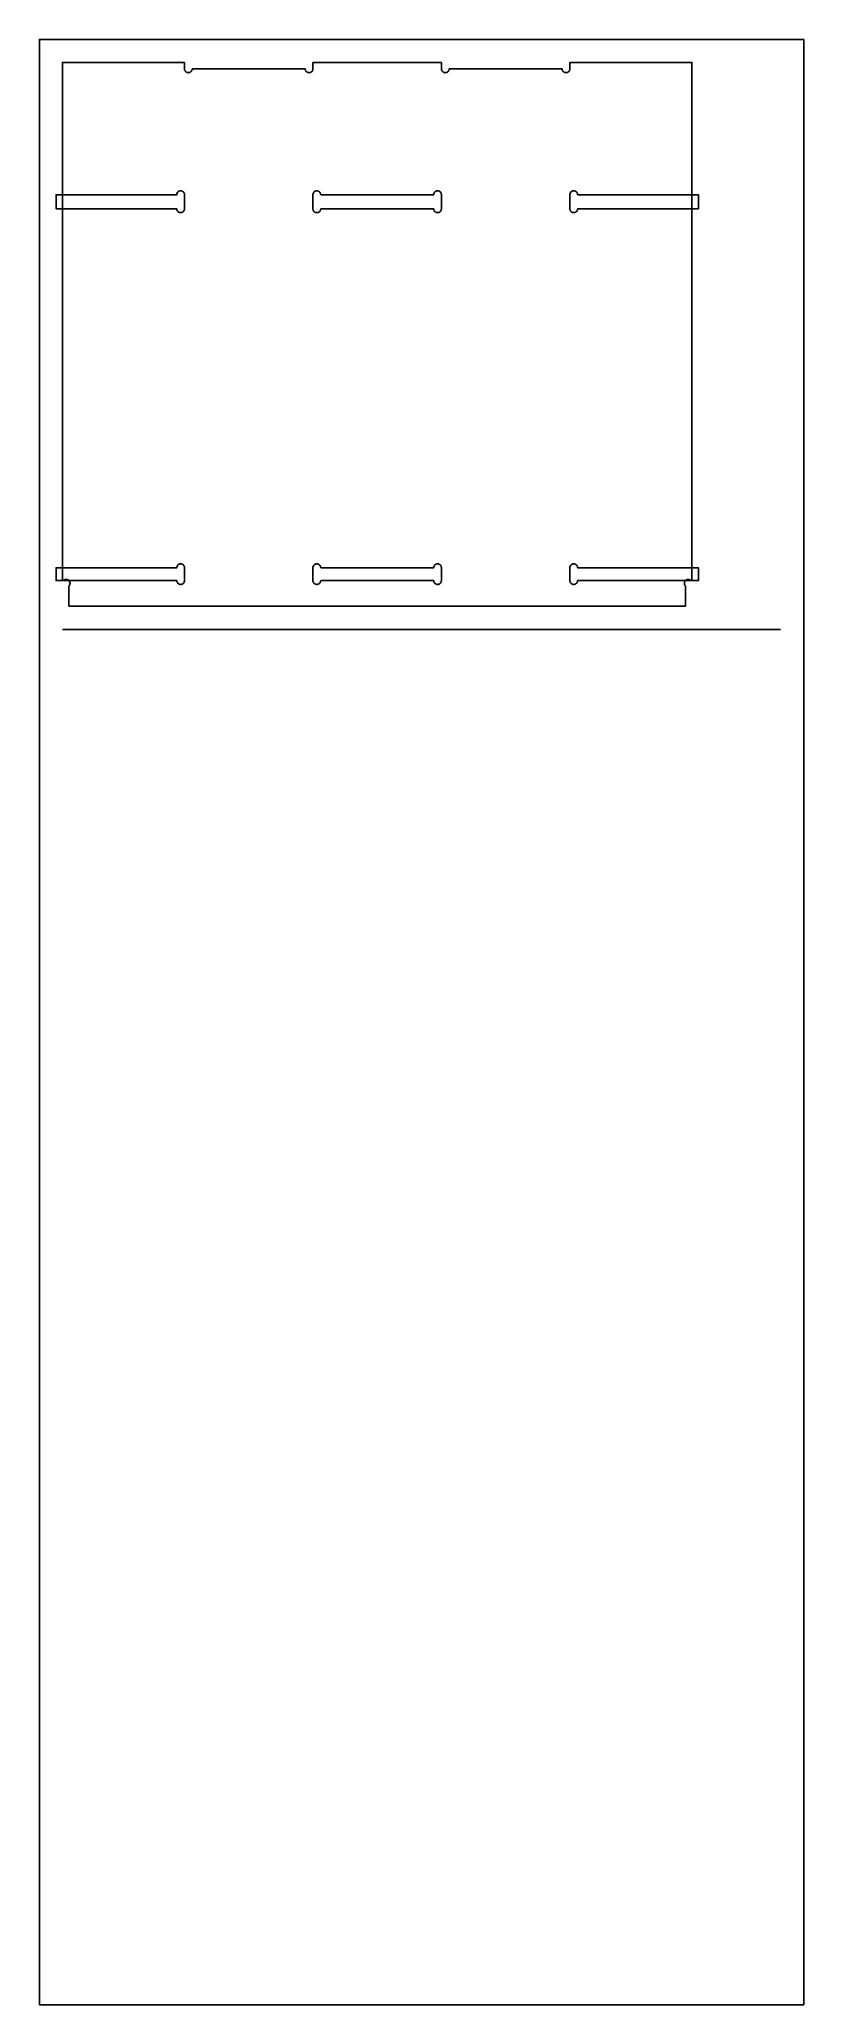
# Model space of a CAD drawing. Header units: millimetres. Extents: x -6043 to -5448, y -3026 to -1496.
import ezdxf

# ---------------------------------------------------------------- set-up
doc = ezdxf.new("R2010")
doc.units = ezdxf.units.MM
doc.header["$MEASUREMENT"] = 0
for name, color, linetype, true_color in [('FAB$CUTEXT-D10-TE6', 80, 'Continuous', 0x2fff00), ('FAB$CUTON-D10-TE6', 80, 'Continuous', 0x2fff00), ('FAB$POCKET-D4.3-TE6', 44, 'Continuous', 0xa67100), ('FAB$POCKET-D5-TE6', 4, 'Continuous', 0x00fff5), ('PRO$VOLUMES', 1, 'Continuous', 0xff0000)]:
    doc.layers.add(name, color=color, linetype=linetype, true_color=true_color)

msp = doc.modelspace()

# ---------------------------------------------------------------- linework, layer by layer
at = {"layer": 'FAB$CUTEXT-D10-TE6'}
for points in [[(-6024.7, -1917.2), (-6024.7, -1513.9), (-5929.7, -1513.9)], [(-5929.7, -1513.9), (-5929.7, -1518.9)], [(-5829.7, -1518.9), (-5829.7, -1513.9)], [(-5829.7, -1513.9), (-5729.7, -1513.9)], [(-5729.7, -1513.9), (-5729.7, -1518.9)], [(-5629.7, -1518.9), (-5629.7, -1513.9)], [(-5629.7, -1513.9), (-5534.7, -1513.9), (-5534.7, -1917.2)], [(-5929.7, -1518.9), (-5929.7, -1518.9), (-5929.7, -1519), (-5929.7, -1519.1), (-5929.7, -1519.1), (-5929.7, -1519.2), (-5929.7, -1519.3), (-5929.7, -1519.3), (-5929.7, -1519.4), (-5929.7, -1519.5), (-5929.6, -1519.5), (-5929.6, -1519.6), (-5929.6, -1519.7), (-5929.6, -1519.8), (-5929.6, -1519.8), (-5929.5, -1519.9), (-5929.5, -1520), (-5929.5, -1520), (-5929.4, -1520.1), (-5929.4, -1520.2), (-5929.4, -1520.2), (-5929.3, -1520.3), (-5929.3, -1520.4), (-5929.3, -1520.4), (-5929.2, -1520.5), (-5929.2, -1520.6), (-5929.1, -1520.6), (-5929.1, -1520.7), (-5929, -1520.7), (-5929, -1520.8), (-5928.9, -1520.9), (-5928.9, -1520.9), (-5928.8, -1521), (-5928.8, -1521), (-5928.7, -1521.1), (-5928.7, -1521.1), (-5928.6, -1521.2), (-5928.5, -1521.2), (-5928.5, -1521.3), (-5928.4, -1521.3), (-5928.4, -1521.4), (-5928.3, -1521.4), (-5928.2, -1521.4), (-5928.2, -1521.5), (-5928.1, -1521.5), (-5928, -1521.6), (-5928, -1521.6), (-5927.9, -1521.6), (-5927.8, -1521.6), (-5927.8, -1521.7), (-5927.7, -1521.7), (-5927.6, -1521.7), (-5927.5, -1521.7), (-5927.5, -1521.8), (-5927.4, -1521.8), (-5927.3, -1521.8), (-5927.3, -1521.8), (-5927.2, -1521.8), (-5927.1, -1521.8), (-5927.1, -1521.8), (-5927, -1521.8), (-5926.9, -1521.8), (-5926.9, -1521.9), (-5926.8, -1521.9), (-5926.7, -1521.9), (-5926.7, -1521.9), (-5926.6, -1521.9), (-5926.5, -1521.8), (-5926.4, -1521.8), (-5926.4, -1521.8), (-5926.3, -1521.8), (-5926.2, -1521.8), (-5926.2, -1521.8), (-5926.1, -1521.8), (-5926, -1521.8), (-5926, -1521.8), (-5925.9, -1521.7), (-5925.8, -1521.7), (-5925.8, -1521.7), (-5925.7, -1521.7), (-5925.6, -1521.6), (-5925.5, -1521.6), (-5925.5, -1521.6), (-5925.4, -1521.6), (-5925.3, -1521.5), (-5925.3, -1521.5), (-5925.2, -1521.4), (-5925.1, -1521.4), (-5925.1, -1521.4), (-5925, -1521.3), (-5924.9, -1521.3), (-5924.9, -1521.2), (-5924.8, -1521.2), (-5924.8, -1521.1), (-5924.7, -1521.1), (-5924.7, -1521), (-5924.6, -1521), (-5924.5, -1520.9), (-5924.5, -1520.9), (-5924.4, -1520.8), (-5924.4, -1520.7), (-5924.3, -1520.7), (-5924.3, -1520.6), (-5924.2, -1520.6), (-5924.2, -1520.5), (-5924.2, -1520.4), (-5924.1, -1520.4), (-5924.1, -1520.3), (-5924.1, -1520.2), (-5924, -1520.2), (-5924, -1520.1), (-5924, -1520), (-5923.9, -1520), (-5923.9, -1519.9), (-5923.9, -1519.8), (-5923.9, -1519.8), (-5923.8, -1519.7), (-5923.8, -1519.6), (-5923.8, -1519.5), (-5923.8, -1519.5), (-5923.8, -1519.4), (-5923.8, -1519.3), (-5923.7, -1519.3), (-5923.7, -1519.2), (-5923.7, -1519.1), (-5923.7, -1519.1), (-5923.7, -1519), (-5923.7, -1518.9), (-5923.7, -1518.9)], [(-5923.7, -1518.9), (-5835.7, -1518.9)], [(-5835.7, -1518.9), (-5835.7, -1518.9), (-5835.7, -1519), (-5835.7, -1519.1), (-5835.7, -1519.1), (-5835.7, -1519.2), (-5835.7, -1519.3), (-5835.7, -1519.3), (-5835.7, -1519.4), (-5835.7, -1519.5), (-5835.6, -1519.5), (-5835.6, -1519.6), (-5835.6, -1519.7), (-5835.6, -1519.8), (-5835.6, -1519.8), (-5835.5, -1519.9), (-5835.5, -1520), (-5835.5, -1520), (-5835.4, -1520.1), (-5835.4, -1520.2), (-5835.4, -1520.2), (-5835.3, -1520.3), (-5835.3, -1520.4), (-5835.3, -1520.4), (-5835.2, -1520.5), (-5835.2, -1520.6), (-5835.1, -1520.6), (-5835.1, -1520.7), (-5835, -1520.7), (-5835, -1520.8), (-5834.9, -1520.9), (-5834.9, -1520.9), (-5834.8, -1521), (-5834.8, -1521), (-5834.7, -1521.1), (-5834.7, -1521.1), (-5834.6, -1521.2), (-5834.5, -1521.2), (-5834.5, -1521.3), (-5834.4, -1521.3), (-5834.4, -1521.4), (-5834.3, -1521.4), (-5834.2, -1521.4), (-5834.2, -1521.5), (-5834.1, -1521.5), (-5834, -1521.6), (-5834, -1521.6), (-5833.9, -1521.6), (-5833.8, -1521.6), (-5833.8, -1521.7), (-5833.7, -1521.7), (-5833.6, -1521.7), (-5833.5, -1521.7), (-5833.5, -1521.8), (-5833.4, -1521.8), (-5833.3, -1521.8), (-5833.3, -1521.8), (-5833.2, -1521.8), (-5833.1, -1521.8), (-5833.1, -1521.8), (-5833, -1521.8), (-5832.9, -1521.8), (-5832.9, -1521.9), (-5832.8, -1521.9), (-5832.7, -1521.9), (-5832.7, -1521.9), (-5832.6, -1521.9), (-5832.5, -1521.8), (-5832.4, -1521.8), (-5832.4, -1521.8), (-5832.3, -1521.8), (-5832.2, -1521.8), (-5832.2, -1521.8), (-5832.1, -1521.8), (-5832, -1521.8), (-5832, -1521.8), (-5831.9, -1521.7), (-5831.8, -1521.7), (-5831.8, -1521.7), (-5831.7, -1521.7), (-5831.6, -1521.6), (-5831.5, -1521.6), (-5831.5, -1521.6), (-5831.4, -1521.6), (-5831.3, -1521.5), (-5831.3, -1521.5), (-5831.2, -1521.4), (-5831.1, -1521.4), (-5831.1, -1521.4), (-5831, -1521.3), (-5830.9, -1521.3), (-5830.9, -1521.2), (-5830.8, -1521.2), (-5830.8, -1521.1), (-5830.7, -1521.1), (-5830.7, -1521), (-5830.6, -1521), (-5830.5, -1520.9), (-5830.5, -1520.9), (-5830.4, -1520.8), (-5830.4, -1520.7), (-5830.3, -1520.7), (-5830.3, -1520.6), (-5830.2, -1520.6), (-5830.2, -1520.5), (-5830.2, -1520.4), (-5830.1, -1520.4), (-5830.1, -1520.3), (-5830.1, -1520.2), (-5830, -1520.2), (-5830, -1520.1), (-5830, -1520), (-5829.9, -1520), (-5829.9, -1519.9), (-5829.9, -1519.8), (-5829.9, -1519.8), (-5829.8, -1519.7), (-5829.8, -1519.6), (-5829.8, -1519.5), (-5829.8, -1519.5), (-5829.8, -1519.4), (-5829.8, -1519.3), (-5829.7, -1519.3), (-5829.7, -1519.2), (-5829.7, -1519.1), (-5829.7, -1519.1), (-5829.7, -1519), (-5829.7, -1518.9), (-5829.7, -1518.9)], [(-5729.7, -1518.9), (-5729.7, -1518.9), (-5729.7, -1519), (-5729.7, -1519.1), (-5729.7, -1519.1), (-5729.7, -1519.2), (-5729.7, -1519.3), (-5729.7, -1519.3), (-5729.7, -1519.4), (-5729.7, -1519.5), (-5729.6, -1519.5), (-5729.6, -1519.6), (-5729.6, -1519.7), (-5729.6, -1519.8), (-5729.6, -1519.8), (-5729.5, -1519.9), (-5729.5, -1520), (-5729.5, -1520), (-5729.4, -1520.1), (-5729.4, -1520.2), (-5729.4, -1520.2), (-5729.3, -1520.3), (-5729.3, -1520.4), (-5729.3, -1520.4), (-5729.2, -1520.5), (-5729.2, -1520.6), (-5729.1, -1520.6), (-5729.1, -1520.7), (-5729, -1520.7), (-5729, -1520.8), (-5728.9, -1520.9), (-5728.9, -1520.9), (-5728.8, -1521), (-5728.8, -1521), (-5728.7, -1521.1), (-5728.7, -1521.1), (-5728.6, -1521.2), (-5728.5, -1521.2), (-5728.5, -1521.3), (-5728.4, -1521.3), (-5728.4, -1521.4), (-5728.3, -1521.4), (-5728.2, -1521.4), (-5728.2, -1521.5), (-5728.1, -1521.5), (-5728, -1521.6), (-5728, -1521.6), (-5727.9, -1521.6), (-5727.8, -1521.6), (-5727.8, -1521.7), (-5727.7, -1521.7), (-5727.6, -1521.7), (-5727.5, -1521.7), (-5727.5, -1521.8), (-5727.4, -1521.8), (-5727.3, -1521.8), (-5727.3, -1521.8), (-5727.2, -1521.8), (-5727.1, -1521.8), (-5727.1, -1521.8), (-5727, -1521.8), (-5726.9, -1521.8), (-5726.9, -1521.9), (-5726.8, -1521.9), (-5726.7, -1521.9), (-5726.7, -1521.9), (-5726.6, -1521.9), (-5726.5, -1521.8), (-5726.4, -1521.8), (-5726.4, -1521.8), (-5726.3, -1521.8), (-5726.2, -1521.8), (-5726.2, -1521.8), (-5726.1, -1521.8), (-5726, -1521.8), (-5726, -1521.8), (-5725.9, -1521.7), (-5725.8, -1521.7), (-5725.8, -1521.7), (-5725.7, -1521.7), (-5725.6, -1521.6), (-5725.5, -1521.6), (-5725.5, -1521.6), (-5725.4, -1521.6), (-5725.3, -1521.5), (-5725.3, -1521.5), (-5725.2, -1521.4), (-5725.1, -1521.4), (-5725.1, -1521.4), (-5725, -1521.3), (-5724.9, -1521.3), (-5724.9, -1521.2), (-5724.8, -1521.2), (-5724.8, -1521.1), (-5724.7, -1521.1), (-5724.7, -1521), (-5724.6, -1521), (-5724.5, -1520.9), (-5724.5, -1520.9), (-5724.4, -1520.8), (-5724.4, -1520.7), (-5724.3, -1520.7), (-5724.3, -1520.6), (-5724.2, -1520.6), (-5724.2, -1520.5), (-5724.2, -1520.4), (-5724.1, -1520.4), (-5724.1, -1520.3), (-5724.1, -1520.2), (-5724, -1520.2), (-5724, -1520.1), (-5724, -1520), (-5723.9, -1520), (-5723.9, -1519.9), (-5723.9, -1519.8), (-5723.9, -1519.8), (-5723.8, -1519.7), (-5723.8, -1519.6), (-5723.8, -1519.5), (-5723.8, -1519.5), (-5723.8, -1519.4), (-5723.8, -1519.3), (-5723.7, -1519.3), (-5723.7, -1519.2), (-5723.7, -1519.1), (-5723.7, -1519.1), (-5723.7, -1519), (-5723.7, -1518.9), (-5723.7, -1518.9)], [(-5723.7, -1518.9), (-5635.7, -1518.9)], [(-5635.7, -1518.9), (-5635.7, -1518.9), (-5635.7, -1519), (-5635.7, -1519.1), (-5635.7, -1519.1), (-5635.7, -1519.2), (-5635.7, -1519.3), (-5635.7, -1519.3), (-5635.7, -1519.4), (-5635.7, -1519.5), (-5635.6, -1519.5), (-5635.6, -1519.6), (-5635.6, -1519.7), (-5635.6, -1519.8), (-5635.6, -1519.8), (-5635.5, -1519.9), (-5635.5, -1520), (-5635.5, -1520), (-5635.4, -1520.1), (-5635.4, -1520.2), (-5635.4, -1520.2), (-5635.3, -1520.3), (-5635.3, -1520.4), (-5635.3, -1520.4), (-5635.2, -1520.5), (-5635.2, -1520.6), (-5635.1, -1520.6), (-5635.1, -1520.7), (-5635, -1520.7), (-5635, -1520.8), (-5634.9, -1520.9), (-5634.9, -1520.9), (-5634.8, -1521), (-5634.8, -1521), (-5634.7, -1521.1), (-5634.7, -1521.1), (-5634.6, -1521.2), (-5634.5, -1521.2), (-5634.5, -1521.3), (-5634.4, -1521.3), (-5634.4, -1521.4), (-5634.3, -1521.4), (-5634.2, -1521.4), (-5634.2, -1521.5), (-5634.1, -1521.5), (-5634, -1521.6), (-5634, -1521.6), (-5633.9, -1521.6), (-5633.8, -1521.6), (-5633.8, -1521.7), (-5633.7, -1521.7), (-5633.6, -1521.7), (-5633.5, -1521.7), (-5633.5, -1521.8), (-5633.4, -1521.8), (-5633.3, -1521.8), (-5633.3, -1521.8), (-5633.2, -1521.8), (-5633.1, -1521.8), (-5633.1, -1521.8), (-5633, -1521.8), (-5632.9, -1521.8), (-5632.9, -1521.9), (-5632.8, -1521.9), (-5632.7, -1521.9), (-5632.7, -1521.9), (-5632.6, -1521.9), (-5632.5, -1521.8), (-5632.4, -1521.8), (-5632.4, -1521.8), (-5632.3, -1521.8), (-5632.2, -1521.8), (-5632.2, -1521.8), (-5632.1, -1521.8), (-5632, -1521.8), (-5632, -1521.8), (-5631.9, -1521.7), (-5631.8, -1521.7), (-5631.8, -1521.7), (-5631.7, -1521.7), (-5631.6, -1521.6), (-5631.5, -1521.6), (-5631.5, -1521.6), (-5631.4, -1521.6), (-5631.3, -1521.5), (-5631.3, -1521.5), (-5631.2, -1521.4), (-5631.1, -1521.4), (-5631.1, -1521.4), (-5631, -1521.3), (-5630.9, -1521.3), (-5630.9, -1521.2), (-5630.8, -1521.2), (-5630.8, -1521.1), (-5630.7, -1521.1), (-5630.7, -1521), (-5630.6, -1521), (-5630.5, -1520.9), (-5630.5, -1520.9), (-5630.4, -1520.8), (-5630.4, -1520.7), (-5630.3, -1520.7), (-5630.3, -1520.6), (-5630.2, -1520.6), (-5630.2, -1520.5), (-5630.2, -1520.4), (-5630.1, -1520.4), (-5630.1, -1520.3), (-5630.1, -1520.2), (-5630, -1520.2), (-5630, -1520.1), (-5630, -1520), (-5629.9, -1520), (-5629.9, -1519.9), (-5629.9, -1519.8), (-5629.9, -1519.8), (-5629.8, -1519.7), (-5629.8, -1519.6), (-5629.8, -1519.5), (-5629.8, -1519.5), (-5629.8, -1519.4), (-5629.8, -1519.3), (-5629.7, -1519.3), (-5629.7, -1519.2), (-5629.7, -1519.1), (-5629.7, -1519.1), (-5629.7, -1519), (-5629.7, -1518.9), (-5629.7, -1518.9)], [(-6024, -1917.2), (-6024.7, -1917.2)], [(-6019.7, -1921.5), (-6019.6, -1921.4), (-6019.6, -1921.3), (-6019.5, -1921.2), (-6019.4, -1921.1), (-6019.4, -1921.1), (-6019.3, -1921), (-6019.3, -1920.9), (-6019.2, -1920.8), (-6019.2, -1920.7), (-6019.1, -1920.6), (-6019.1, -1920.5), (-6019, -1920.4), (-6019, -1920.3), (-6019, -1920.2), (-6018.9, -1920.1), (-6018.9, -1920), (-6018.9, -1919.9), (-6018.9, -1919.8), (-6018.9, -1919.7), (-6018.9, -1919.6), (-6018.8, -1919.5), (-6018.8, -1919.4), (-6018.8, -1919.3), (-6018.8, -1919.2), (-6018.8, -1919.1), (-6018.9, -1919), (-6018.9, -1918.9), (-6018.9, -1918.8), (-6018.9, -1918.7), (-6018.9, -1918.6), (-6019, -1918.5), (-6019, -1918.4), (-6019, -1918.3), (-6019.1, -1918.2), (-6019.1, -1918.1), (-6019.1, -1918), (-6019.2, -1917.9), (-6019.2, -1917.8), (-6019.3, -1917.7), (-6019.4, -1917.6), (-6019.4, -1917.6), (-6019.5, -1917.5), (-6019.5, -1917.4), (-6019.6, -1917.3), (-6019.7, -1917.2), (-6019.8, -1917.2), (-6019.8, -1917.1), (-6019.9, -1917), (-6020, -1917), (-6020.1, -1916.9), (-6020.2, -1916.8), (-6020.2, -1916.8), (-6020.3, -1916.7), (-6020.4, -1916.7), (-6020.5, -1916.6), (-6020.6, -1916.6), (-6020.7, -1916.6), (-6020.8, -1916.5), (-6020.9, -1916.5), (-6021, -1916.5), (-6021.1, -1916.4), (-6021.2, -1916.4), (-6021.3, -1916.4), (-6021.4, -1916.4), (-6021.5, -1916.4), (-6021.6, -1916.3), (-6021.7, -1916.3), (-6021.8, -1916.3), (-6021.9, -1916.3), (-6022, -1916.3), (-6022.1, -1916.3), (-6022.2, -1916.4), (-6022.3, -1916.4), (-6022.4, -1916.4), (-6022.5, -1916.4), (-6022.6, -1916.4), (-6022.7, -1916.5), (-6022.8, -1916.5), (-6022.9, -1916.5), (-6023, -1916.6), (-6023.1, -1916.6), (-6023.2, -1916.7), (-6023.3, -1916.7), (-6023.4, -1916.8), (-6023.5, -1916.8), (-6023.6, -1916.9), (-6023.6, -1916.9), (-6023.7, -1917), (-6023.8, -1917.1), (-6023.9, -1917.1), (-6024, -1917.2)], [(-6019.7, -1937.2), (-6019.7, -1921.5)], [(-5535.5, -1917.2), (-5535.5, -1917.1), (-5535.6, -1917.1), (-5535.7, -1917), (-5535.8, -1916.9), (-5535.9, -1916.9), (-5536, -1916.8), (-5536, -1916.8), (-5536.1, -1916.7), (-5536.2, -1916.7), (-5536.3, -1916.6), (-5536.4, -1916.6), (-5536.5, -1916.5), (-5536.6, -1916.5), (-5536.7, -1916.5), (-5536.8, -1916.4), (-5536.9, -1916.4), (-5537, -1916.4), (-5537.1, -1916.4), (-5537.2, -1916.4), (-5537.3, -1916.3), (-5537.4, -1916.3), (-5537.5, -1916.3), (-5537.6, -1916.3), (-5537.7, -1916.3), (-5537.8, -1916.3), (-5537.9, -1916.4), (-5538, -1916.4), (-5538.1, -1916.4), (-5538.2, -1916.4), (-5538.3, -1916.4), (-5538.4, -1916.5), (-5538.5, -1916.5), (-5538.6, -1916.5), (-5538.7, -1916.6), (-5538.8, -1916.6), (-5538.9, -1916.6), (-5539, -1916.7), (-5539.1, -1916.7), (-5539.2, -1916.8), (-5539.3, -1916.8), (-5539.4, -1916.9), (-5539.4, -1917), (-5539.5, -1917), (-5539.6, -1917.1), (-5539.7, -1917.2), (-5539.8, -1917.2), (-5539.8, -1917.3), (-5539.9, -1917.4), (-5540, -1917.5), (-5540, -1917.6), (-5540.1, -1917.6), (-5540.1, -1917.7), (-5540.2, -1917.8), (-5540.2, -1917.9), (-5540.3, -1918), (-5540.3, -1918.1), (-5540.4, -1918.2), (-5540.4, -1918.3), (-5540.4, -1918.4), (-5540.5, -1918.5), (-5540.5, -1918.6), (-5540.5, -1918.7), (-5540.5, -1918.8), (-5540.6, -1918.9), (-5540.6, -1919), (-5540.6, -1919.1), (-5540.6, -1919.2), (-5540.6, -1919.3), (-5540.6, -1919.4), (-5540.6, -1919.5), (-5540.6, -1919.6), (-5540.6, -1919.7), (-5540.6, -1919.8), (-5540.5, -1919.9), (-5540.5, -1920), (-5540.5, -1920.1), (-5540.5, -1920.2), (-5540.4, -1920.3), (-5540.4, -1920.4), (-5540.4, -1920.5), (-5540.3, -1920.6), (-5540.3, -1920.7), (-5540.2, -1920.8), (-5540.2, -1920.9), (-5540.1, -1921), (-5540.1, -1921.1), (-5540, -1921.1), (-5539.9, -1921.2), (-5539.9, -1921.3), (-5539.8, -1921.4), (-5539.7, -1921.5)], [(-5539.7, -1921.5), (-5539.7, -1937.2)], [(-5534.7, -1917.2), (-5535.5, -1917.2)], [(-5539.7, -1937.2), (-6019.7, -1937.2)]]:
    msp.add_lwpolyline(points, dxfattribs=at)
at = {"layer": 'FAB$CUTON-D10-TE6'}
msp.add_lwpolyline([(-6024.7, -1955.2), (-5465.7, -1955.2)], dxfattribs=at)
at = {"layer": 'FAB$POCKET-D4.3-TE6'}
for points in [[(-5935.7, -1616.8), (-6029.7, -1616.8), (-6029.7, -1627.8), (-5935.7, -1627.8)], [(-5929.7, -1616.8), (-5929.7, -1616.7), (-5929.7, -1616.6), (-5929.7, -1616.6), (-5929.7, -1616.5), (-5929.7, -1616.4), (-5929.7, -1616.3), (-5929.8, -1616.3), (-5929.8, -1616.2), (-5929.8, -1616.1), (-5929.8, -1616), (-5929.8, -1616), (-5929.8, -1615.9), (-5929.9, -1615.8), (-5929.9, -1615.8), (-5929.9, -1615.7), (-5929.9, -1615.6), (-5930, -1615.6), (-5930, -1615.5), (-5930, -1615.4), (-5930.1, -1615.4), (-5930.1, -1615.3), (-5930.1, -1615.2), (-5930.2, -1615.2), (-5930.2, -1615.1), (-5930.3, -1615), (-5930.3, -1615), (-5930.4, -1614.9), (-5930.4, -1614.9), (-5930.4, -1614.8), (-5930.5, -1614.8), (-5930.5, -1614.7), (-5930.6, -1614.7), (-5930.6, -1614.6), (-5930.7, -1614.6), (-5930.8, -1614.5), (-5930.8, -1614.5), (-5930.9, -1614.4), (-5930.9, -1614.4), (-5931, -1614.3), (-5931, -1614.3), (-5931.1, -1614.2), (-5931.2, -1614.2), (-5931.2, -1614.2), (-5931.3, -1614.1), (-5931.4, -1614.1), (-5931.4, -1614.1), (-5931.5, -1614), (-5931.6, -1614), (-5931.6, -1614), (-5931.7, -1613.9), (-5931.8, -1613.9), (-5931.8, -1613.9), (-5931.9, -1613.9), (-5932, -1613.9), (-5932.1, -1613.8), (-5932.1, -1613.8), (-5932.2, -1613.8), (-5932.3, -1613.8), (-5932.4, -1613.8), (-5932.4, -1613.8), (-5932.5, -1613.8), (-5932.6, -1613.8), (-5932.6, -1613.8), (-5932.7, -1613.8), (-5932.8, -1613.8), (-5932.9, -1613.8), (-5932.9, -1613.8), (-5933, -1613.8), (-5933.1, -1613.8), (-5933.2, -1613.8), (-5933.2, -1613.8), (-5933.3, -1613.8), (-5933.4, -1613.8), (-5933.4, -1613.9), (-5933.5, -1613.9), (-5933.6, -1613.9), (-5933.7, -1613.9), (-5933.7, -1613.9), (-5933.8, -1614), (-5933.9, -1614), (-5933.9, -1614), (-5934, -1614.1), (-5934.1, -1614.1), (-5934.1, -1614.1), (-5934.2, -1614.2), (-5934.3, -1614.2), (-5934.3, -1614.2), (-5934.4, -1614.3), (-5934.4, -1614.3), (-5934.5, -1614.4), (-5934.6, -1614.4), (-5934.6, -1614.5), (-5934.7, -1614.5), (-5934.7, -1614.6), (-5934.8, -1614.6), (-5934.8, -1614.7), (-5934.9, -1614.7), (-5934.9, -1614.8), (-5935, -1614.8), (-5935, -1614.9), (-5935.1, -1614.9), (-5935.1, -1615), (-5935.2, -1615), (-5935.2, -1615.1), (-5935.2, -1615.2), (-5935.3, -1615.2), (-5935.3, -1615.3), (-5935.4, -1615.4), (-5935.4, -1615.4), (-5935.4, -1615.5), (-5935.5, -1615.6), (-5935.5, -1615.6), (-5935.5, -1615.7), (-5935.5, -1615.8), (-5935.6, -1615.8), (-5935.6, -1615.9), (-5935.6, -1616), (-5935.6, -1616), (-5935.6, -1616.1), (-5935.7, -1616.2), (-5935.7, -1616.3), (-5935.7, -1616.3), (-5935.7, -1616.4), (-5935.7, -1616.5), (-5935.7, -1616.6), (-5935.7, -1616.6), (-5935.7, -1616.7), (-5935.7, -1616.8)], [(-5929.7, -1627.8), (-5929.7, -1616.8)], [(-5829.7, -1616.8), (-5829.7, -1616.7), (-5829.7, -1616.6), (-5829.7, -1616.6), (-5829.7, -1616.5), (-5829.7, -1616.4), (-5829.7, -1616.4), (-5829.7, -1616.3), (-5829.7, -1616.2), (-5829.7, -1616.2), (-5829.6, -1616.1), (-5829.6, -1616), (-5829.6, -1615.9), (-5829.6, -1615.9), (-5829.6, -1615.8), (-5829.5, -1615.7), (-5829.5, -1615.7), (-5829.5, -1615.6), (-5829.4, -1615.5), (-5829.4, -1615.5), (-5829.4, -1615.4), (-5829.3, -1615.3), (-5829.3, -1615.3), (-5829.3, -1615.2), (-5829.2, -1615.1), (-5829.2, -1615.1), (-5829.1, -1615), (-5829.1, -1614.9), (-5829, -1614.9), (-5829, -1614.8), (-5828.9, -1614.8), (-5828.9, -1614.7), (-5828.8, -1614.7), (-5828.8, -1614.6), (-5828.7, -1614.5), (-5828.7, -1614.5), (-5828.6, -1614.4), (-5828.5, -1614.4), (-5828.5, -1614.3), (-5828.4, -1614.3), (-5828.4, -1614.3), (-5828.3, -1614.2), (-5828.2, -1614.2), (-5828.2, -1614.1), (-5828.1, -1614.1), (-5828, -1614.1), (-5828, -1614), (-5827.9, -1614), (-5827.8, -1614), (-5827.8, -1614), (-5827.7, -1613.9), (-5827.6, -1613.9), (-5827.5, -1613.9), (-5827.5, -1613.9), (-5827.4, -1613.9), (-5827.3, -1613.8), (-5827.3, -1613.8), (-5827.2, -1613.8), (-5827.1, -1613.8), (-5827.1, -1613.8), (-5827, -1613.8), (-5826.9, -1613.8), (-5826.9, -1613.8), (-5826.8, -1613.8), (-5826.7, -1613.8), (-5826.7, -1613.8), (-5826.6, -1613.8), (-5826.5, -1613.8), (-5826.4, -1613.8), (-5826.4, -1613.8), (-5826.3, -1613.8), (-5826.2, -1613.8), (-5826.2, -1613.8), (-5826.1, -1613.8), (-5826, -1613.9), (-5826, -1613.9), (-5825.9, -1613.9), (-5825.8, -1613.9), (-5825.8, -1613.9), (-5825.7, -1614), (-5825.6, -1614), (-5825.5, -1614), (-5825.5, -1614), (-5825.4, -1614.1), (-5825.3, -1614.1), (-5825.3, -1614.1), (-5825.2, -1614.2), (-5825.1, -1614.2), (-5825.1, -1614.3), (-5825, -1614.3), (-5824.9, -1614.3), (-5824.9, -1614.4), (-5824.8, -1614.4), (-5824.8, -1614.5), (-5824.7, -1614.5), (-5824.7, -1614.6), (-5824.6, -1614.7), (-5824.5, -1614.7), (-5824.5, -1614.8), (-5824.4, -1614.8), (-5824.4, -1614.9), (-5824.3, -1614.9), (-5824.3, -1615), (-5824.2, -1615.1), (-5824.2, -1615.1), (-5824.2, -1615.2), (-5824.1, -1615.3), (-5824.1, -1615.3), (-5824.1, -1615.4), (-5824, -1615.5), (-5824, -1615.5), (-5824, -1615.6), (-5823.9, -1615.7), (-5823.9, -1615.7), (-5823.9, -1615.8), (-5823.9, -1615.9), (-5823.8, -1615.9), (-5823.8, -1616), (-5823.8, -1616.1), (-5823.8, -1616.2), (-5823.8, -1616.2), (-5823.8, -1616.3), (-5823.7, -1616.4), (-5823.7, -1616.4), (-5823.7, -1616.5), (-5823.7, -1616.6), (-5823.7, -1616.6), (-5823.7, -1616.7), (-5823.7, -1616.8)], [(-5829.7, -1627.8), (-5829.7, -1616.8)], [(-5823.7, -1616.8), (-5735.7, -1616.8)], [(-5735.7, -1616.8), (-5735.7, -1616.7), (-5735.7, -1616.6), (-5735.7, -1616.6), (-5735.7, -1616.5), (-5735.7, -1616.4), (-5735.7, -1616.3), (-5735.7, -1616.3), (-5735.7, -1616.2), (-5735.6, -1616.1), (-5735.6, -1616), (-5735.6, -1616), (-5735.6, -1615.9), (-5735.6, -1615.8), (-5735.5, -1615.8), (-5735.5, -1615.7), (-5735.5, -1615.6), (-5735.5, -1615.6), (-5735.4, -1615.5), (-5735.4, -1615.4), (-5735.4, -1615.4), (-5735.3, -1615.3), (-5735.3, -1615.2), (-5735.2, -1615.2), (-5735.2, -1615.1), (-5735.2, -1615), (-5735.1, -1615), (-5735.1, -1614.9), (-5735, -1614.9), (-5735, -1614.8), (-5734.9, -1614.8), (-5734.9, -1614.7), (-5734.8, -1614.7), (-5734.8, -1614.6), (-5734.7, -1614.6), (-5734.7, -1614.5), (-5734.6, -1614.5), (-5734.6, -1614.4), (-5734.5, -1614.4), (-5734.4, -1614.3), (-5734.4, -1614.3), (-5734.3, -1614.2), (-5734.3, -1614.2), (-5734.2, -1614.2), (-5734.1, -1614.1), (-5734.1, -1614.1), (-5734, -1614.1), (-5733.9, -1614), (-5733.9, -1614), (-5733.8, -1614), (-5733.7, -1613.9), (-5733.7, -1613.9), (-5733.6, -1613.9), (-5733.5, -1613.9), (-5733.4, -1613.9), (-5733.4, -1613.8), (-5733.3, -1613.8), (-5733.2, -1613.8), (-5733.2, -1613.8), (-5733.1, -1613.8), (-5733, -1613.8), (-5732.9, -1613.8), (-5732.9, -1613.8), (-5732.8, -1613.8), (-5732.7, -1613.8), (-5732.6, -1613.8), (-5732.6, -1613.8), (-5732.5, -1613.8), (-5732.4, -1613.8), (-5732.4, -1613.8), (-5732.3, -1613.8), (-5732.2, -1613.8), (-5732.1, -1613.8), (-5732.1, -1613.8), (-5732, -1613.9), (-5731.9, -1613.9), (-5731.8, -1613.9), (-5731.8, -1613.9), (-5731.7, -1613.9), (-5731.6, -1614), (-5731.6, -1614), (-5731.5, -1614), (-5731.4, -1614.1), (-5731.4, -1614.1), (-5731.3, -1614.1), (-5731.2, -1614.2), (-5731.2, -1614.2), (-5731.1, -1614.2), (-5731, -1614.3), (-5731, -1614.3), (-5730.9, -1614.4), (-5730.9, -1614.4), (-5730.8, -1614.5), (-5730.8, -1614.5), (-5730.7, -1614.6), (-5730.6, -1614.6), (-5730.6, -1614.7), (-5730.5, -1614.7), (-5730.5, -1614.8), (-5730.4, -1614.8), (-5730.4, -1614.9), (-5730.4, -1614.9), (-5730.3, -1615), (-5730.3, -1615), (-5730.2, -1615.1), (-5730.2, -1615.2), (-5730.1, -1615.2), (-5730.1, -1615.3), (-5730.1, -1615.4), (-5730, -1615.4), (-5730, -1615.5), (-5730, -1615.6), (-5729.9, -1615.6), (-5729.9, -1615.7), (-5729.9, -1615.8), (-5729.9, -1615.8), (-5729.8, -1615.9), (-5729.8, -1616), (-5729.8, -1616), (-5729.8, -1616.1), (-5729.8, -1616.2), (-5729.8, -1616.3), (-5729.7, -1616.3), (-5729.7, -1616.4), (-5729.7, -1616.5), (-5729.7, -1616.6), (-5729.7, -1616.6), (-5729.7, -1616.7), (-5729.7, -1616.8)], [(-5729.7, -1616.8), (-5729.7, -1627.8)], [(-5629.7, -1616.8), (-5629.7, -1616.7), (-5629.7, -1616.6), (-5629.7, -1616.6), (-5629.7, -1616.5), (-5629.7, -1616.4), (-5629.7, -1616.4), (-5629.7, -1616.3), (-5629.7, -1616.2), (-5629.7, -1616.2), (-5629.6, -1616.1), (-5629.6, -1616), (-5629.6, -1615.9), (-5629.6, -1615.9), (-5629.6, -1615.8), (-5629.5, -1615.7), (-5629.5, -1615.7), (-5629.5, -1615.6), (-5629.4, -1615.5), (-5629.4, -1615.5), (-5629.4, -1615.4), (-5629.3, -1615.3), (-5629.3, -1615.3), (-5629.3, -1615.2), (-5629.2, -1615.1), (-5629.2, -1615.1), (-5629.1, -1615), (-5629.1, -1614.9), (-5629, -1614.9), (-5629, -1614.8), (-5628.9, -1614.8), (-5628.9, -1614.7), (-5628.8, -1614.7), (-5628.8, -1614.6), (-5628.7, -1614.5), (-5628.7, -1614.5), (-5628.6, -1614.4), (-5628.5, -1614.4), (-5628.5, -1614.3), (-5628.4, -1614.3), (-5628.4, -1614.3), (-5628.3, -1614.2), (-5628.2, -1614.2), (-5628.2, -1614.1), (-5628.1, -1614.1), (-5628, -1614.1), (-5628, -1614), (-5627.9, -1614), (-5627.8, -1614), (-5627.8, -1614), (-5627.7, -1613.9), (-5627.6, -1613.9), (-5627.5, -1613.9), (-5627.5, -1613.9), (-5627.4, -1613.9), (-5627.3, -1613.8), (-5627.3, -1613.8), (-5627.2, -1613.8), (-5627.1, -1613.8), (-5627.1, -1613.8), (-5627, -1613.8), (-5626.9, -1613.8), (-5626.9, -1613.8), (-5626.8, -1613.8), (-5626.7, -1613.8), (-5626.7, -1613.8), (-5626.6, -1613.8), (-5626.5, -1613.8), (-5626.4, -1613.8), (-5626.4, -1613.8), (-5626.3, -1613.8), (-5626.2, -1613.8), (-5626.2, -1613.8), (-5626.1, -1613.8), (-5626, -1613.9), (-5626, -1613.9), (-5625.9, -1613.9), (-5625.8, -1613.9), (-5625.8, -1613.9), (-5625.7, -1614), (-5625.6, -1614), (-5625.5, -1614), (-5625.5, -1614), (-5625.4, -1614.1), (-5625.3, -1614.1), (-5625.3, -1614.1), (-5625.2, -1614.2), (-5625.1, -1614.2), (-5625.1, -1614.3), (-5625, -1614.3), (-5624.9, -1614.3), (-5624.9, -1614.4), (-5624.8, -1614.4), (-5624.8, -1614.5), (-5624.7, -1614.5), (-5624.7, -1614.6), (-5624.6, -1614.7), (-5624.5, -1614.7), (-5624.5, -1614.8), (-5624.4, -1614.8), (-5624.4, -1614.9), (-5624.3, -1614.9), (-5624.3, -1615), (-5624.2, -1615.1), (-5624.2, -1615.1), (-5624.2, -1615.2), (-5624.1, -1615.3), (-5624.1, -1615.3), (-5624.1, -1615.4), (-5624, -1615.5), (-5624, -1615.5), (-5624, -1615.6), (-5623.9, -1615.7), (-5623.9, -1615.7), (-5623.9, -1615.8), (-5623.9, -1615.9), (-5623.8, -1615.9), (-5623.8, -1616), (-5623.8, -1616.1), (-5623.8, -1616.2), (-5623.8, -1616.2), (-5623.8, -1616.3), (-5623.7, -1616.4), (-5623.7, -1616.4), (-5623.7, -1616.5), (-5623.7, -1616.6), (-5623.7, -1616.6), (-5623.7, -1616.7), (-5623.7, -1616.8)], [(-5629.7, -1627.8), (-5629.7, -1616.8)], [(-5623.7, -1616.8), (-5529.7, -1616.8), (-5529.7, -1627.8), (-5623.7, -1627.8)], [(-5935.7, -1627.8), (-5935.7, -1627.9), (-5935.7, -1627.9), (-5935.7, -1628), (-5935.7, -1628.1), (-5935.7, -1628.1), (-5935.7, -1628.2), (-5935.7, -1628.3), (-5935.7, -1628.4), (-5935.7, -1628.4), (-5935.6, -1628.5), (-5935.6, -1628.6), (-5935.6, -1628.6), (-5935.6, -1628.7), (-5935.6, -1628.8), (-5935.5, -1628.8), (-5935.5, -1628.9), (-5935.5, -1629), (-5935.4, -1629), (-5935.4, -1629.1), (-5935.4, -1629.2), (-5935.3, -1629.3), (-5935.3, -1629.3), (-5935.3, -1629.4), (-5935.2, -1629.4), (-5935.2, -1629.5), (-5935.1, -1629.6), (-5935.1, -1629.6), (-5935, -1629.7), (-5935, -1629.8), (-5934.9, -1629.8), (-5934.9, -1629.9), (-5934.8, -1629.9), (-5934.8, -1630), (-5934.7, -1630), (-5934.7, -1630.1), (-5934.6, -1630.1), (-5934.5, -1630.2), (-5934.5, -1630.2), (-5934.4, -1630.3), (-5934.4, -1630.3), (-5934.3, -1630.4), (-5934.2, -1630.4), (-5934.2, -1630.4), (-5934.1, -1630.5), (-5934, -1630.5), (-5934, -1630.5), (-5933.9, -1630.6), (-5933.8, -1630.6), (-5933.8, -1630.6), (-5933.7, -1630.6), (-5933.6, -1630.7), (-5933.5, -1630.7), (-5933.5, -1630.7), (-5933.4, -1630.7), (-5933.3, -1630.7), (-5933.3, -1630.8), (-5933.2, -1630.8), (-5933.1, -1630.8), (-5933.1, -1630.8), (-5933, -1630.8), (-5932.9, -1630.8), (-5932.9, -1630.8), (-5932.8, -1630.8), (-5932.7, -1630.8), (-5932.7, -1630.8), (-5932.6, -1630.8), (-5932.5, -1630.8), (-5932.4, -1630.8), (-5932.4, -1630.8), (-5932.3, -1630.8), (-5932.2, -1630.8), (-5932.2, -1630.8), (-5932.1, -1630.7), (-5932, -1630.7), (-5932, -1630.7), (-5931.9, -1630.7), (-5931.8, -1630.7), (-5931.8, -1630.6), (-5931.7, -1630.6), (-5931.6, -1630.6), (-5931.5, -1630.6), (-5931.5, -1630.5), (-5931.4, -1630.5), (-5931.3, -1630.5), (-5931.3, -1630.4), (-5931.2, -1630.4), (-5931.1, -1630.4), (-5931.1, -1630.3), (-5931, -1630.3), (-5930.9, -1630.2), (-5930.9, -1630.2), (-5930.8, -1630.1), (-5930.8, -1630.1), (-5930.7, -1630), (-5930.7, -1630), (-5930.6, -1629.9), (-5930.5, -1629.9), (-5930.5, -1629.8), (-5930.4, -1629.8), (-5930.4, -1629.7), (-5930.3, -1629.6), (-5930.3, -1629.6), (-5930.2, -1629.5), (-5930.2, -1629.4), (-5930.2, -1629.4), (-5930.1, -1629.3), (-5930.1, -1629.3), (-5930.1, -1629.2), (-5930, -1629.1), (-5930, -1629), (-5930, -1629), (-5929.9, -1628.9), (-5929.9, -1628.8), (-5929.9, -1628.8), (-5929.9, -1628.7), (-5929.8, -1628.6), (-5929.8, -1628.6), (-5929.8, -1628.5), (-5929.8, -1628.4), (-5929.8, -1628.4), (-5929.8, -1628.3), (-5929.7, -1628.2), (-5929.7, -1628.1), (-5929.7, -1628.1), (-5929.7, -1628), (-5929.7, -1627.9), (-5929.7, -1627.9), (-5929.7, -1627.8)], [(-5823.7, -1627.8), (-5823.7, -1627.9), (-5823.7, -1627.9), (-5823.7, -1628), (-5823.7, -1628.1), (-5823.7, -1628.1), (-5823.7, -1628.2), (-5823.8, -1628.3), (-5823.8, -1628.4), (-5823.8, -1628.4), (-5823.8, -1628.5), (-5823.8, -1628.6), (-5823.8, -1628.6), (-5823.9, -1628.7), (-5823.9, -1628.8), (-5823.9, -1628.8), (-5823.9, -1628.9), (-5824, -1629), (-5824, -1629), (-5824, -1629.1), (-5824.1, -1629.2), (-5824.1, -1629.3), (-5824.1, -1629.3), (-5824.2, -1629.4), (-5824.2, -1629.4), (-5824.2, -1629.5), (-5824.3, -1629.6), (-5824.3, -1629.6), (-5824.4, -1629.7), (-5824.4, -1629.8), (-5824.5, -1629.8), (-5824.5, -1629.9), (-5824.6, -1629.9), (-5824.7, -1630), (-5824.7, -1630), (-5824.8, -1630.1), (-5824.8, -1630.1), (-5824.9, -1630.2), (-5824.9, -1630.2), (-5825, -1630.3), (-5825.1, -1630.3), (-5825.1, -1630.4), (-5825.2, -1630.4), (-5825.3, -1630.4), (-5825.3, -1630.5), (-5825.4, -1630.5), (-5825.5, -1630.5), (-5825.5, -1630.6), (-5825.6, -1630.6), (-5825.7, -1630.6), (-5825.8, -1630.6), (-5825.8, -1630.7), (-5825.9, -1630.7), (-5826, -1630.7), (-5826, -1630.7), (-5826.1, -1630.7), (-5826.2, -1630.8), (-5826.2, -1630.8), (-5826.3, -1630.8), (-5826.4, -1630.8), (-5826.4, -1630.8), (-5826.5, -1630.8), (-5826.6, -1630.8), (-5826.7, -1630.8), (-5826.7, -1630.8), (-5826.8, -1630.8), (-5826.9, -1630.8), (-5826.9, -1630.8), (-5827, -1630.8), (-5827.1, -1630.8), (-5827.1, -1630.8), (-5827.2, -1630.8), (-5827.3, -1630.8), (-5827.3, -1630.7), (-5827.4, -1630.7), (-5827.5, -1630.7), (-5827.5, -1630.7), (-5827.6, -1630.7), (-5827.7, -1630.6), (-5827.8, -1630.6), (-5827.8, -1630.6), (-5827.9, -1630.6), (-5828, -1630.5), (-5828, -1630.5), (-5828.1, -1630.5), (-5828.2, -1630.4), (-5828.2, -1630.4), (-5828.3, -1630.4), (-5828.4, -1630.3), (-5828.4, -1630.3), (-5828.5, -1630.2), (-5828.5, -1630.2), (-5828.6, -1630.1), (-5828.7, -1630.1), (-5828.7, -1630), (-5828.8, -1630), (-5828.8, -1629.9), (-5828.9, -1629.9), (-5828.9, -1629.8), (-5829, -1629.8), (-5829, -1629.7), (-5829.1, -1629.6), (-5829.1, -1629.6), (-5829.2, -1629.5), (-5829.2, -1629.4), (-5829.3, -1629.4), (-5829.3, -1629.3), (-5829.3, -1629.3), (-5829.4, -1629.2), (-5829.4, -1629.1), (-5829.4, -1629), (-5829.5, -1629), (-5829.5, -1628.9), (-5829.5, -1628.8), (-5829.6, -1628.8), (-5829.6, -1628.7), (-5829.6, -1628.6), (-5829.6, -1628.6), (-5829.6, -1628.5), (-5829.7, -1628.4), (-5829.7, -1628.4), (-5829.7, -1628.3), (-5829.7, -1628.2), (-5829.7, -1628.1), (-5829.7, -1628.1), (-5829.7, -1628), (-5829.7, -1627.9), (-5829.7, -1627.9), (-5829.7, -1627.8)], [(-5735.7, -1627.8), (-5823.7, -1627.8)], [(-5729.7, -1627.8), (-5729.7, -1627.9), (-5729.7, -1627.9), (-5729.7, -1628), (-5729.7, -1628.1), (-5729.7, -1628.1), (-5729.7, -1628.2), (-5729.8, -1628.3), (-5729.8, -1628.4), (-5729.8, -1628.4), (-5729.8, -1628.5), (-5729.8, -1628.6), (-5729.8, -1628.6), (-5729.9, -1628.7), (-5729.9, -1628.8), (-5729.9, -1628.8), (-5729.9, -1628.9), (-5730, -1629), (-5730, -1629), (-5730, -1629.1), (-5730.1, -1629.2), (-5730.1, -1629.3), (-5730.1, -1629.3), (-5730.2, -1629.4), (-5730.2, -1629.4), (-5730.2, -1629.5), (-5730.3, -1629.6), (-5730.3, -1629.6), (-5730.4, -1629.7), (-5730.4, -1629.8), (-5730.5, -1629.8), (-5730.5, -1629.9), (-5730.6, -1629.9), (-5730.7, -1630), (-5730.7, -1630), (-5730.8, -1630.1), (-5730.8, -1630.1), (-5730.9, -1630.2), (-5730.9, -1630.2), (-5731, -1630.3), (-5731.1, -1630.3), (-5731.1, -1630.4), (-5731.2, -1630.4), (-5731.3, -1630.4), (-5731.3, -1630.5), (-5731.4, -1630.5), (-5731.5, -1630.5), (-5731.5, -1630.6), (-5731.6, -1630.6), (-5731.7, -1630.6), (-5731.8, -1630.6), (-5731.8, -1630.7), (-5731.9, -1630.7), (-5732, -1630.7), (-5732, -1630.7), (-5732.1, -1630.7), (-5732.2, -1630.8), (-5732.2, -1630.8), (-5732.3, -1630.8), (-5732.4, -1630.8), (-5732.4, -1630.8), (-5732.5, -1630.8), (-5732.6, -1630.8), (-5732.7, -1630.8), (-5732.7, -1630.8), (-5732.8, -1630.8), (-5732.9, -1630.8), (-5732.9, -1630.8), (-5733, -1630.8), (-5733.1, -1630.8), (-5733.1, -1630.8), (-5733.2, -1630.8), (-5733.3, -1630.8), (-5733.3, -1630.7), (-5733.4, -1630.7), (-5733.5, -1630.7), (-5733.5, -1630.7), (-5733.6, -1630.7), (-5733.7, -1630.6), (-5733.8, -1630.6), (-5733.8, -1630.6), (-5733.9, -1630.6), (-5734, -1630.5), (-5734, -1630.5), (-5734.1, -1630.5), (-5734.2, -1630.4), (-5734.2, -1630.4), (-5734.3, -1630.4), (-5734.4, -1630.3), (-5734.4, -1630.3), (-5734.5, -1630.2), (-5734.5, -1630.2), (-5734.6, -1630.1), (-5734.7, -1630.1), (-5734.7, -1630), (-5734.8, -1630), (-5734.8, -1629.9), (-5734.9, -1629.9), (-5734.9, -1629.8), (-5735, -1629.8), (-5735, -1629.7), (-5735.1, -1629.6), (-5735.1, -1629.6), (-5735.2, -1629.5), (-5735.2, -1629.4), (-5735.3, -1629.4), (-5735.3, -1629.3), (-5735.3, -1629.3), (-5735.4, -1629.2), (-5735.4, -1629.1), (-5735.4, -1629), (-5735.5, -1629), (-5735.5, -1628.9), (-5735.5, -1628.8), (-5735.6, -1628.8), (-5735.6, -1628.7), (-5735.6, -1628.6), (-5735.6, -1628.6), (-5735.6, -1628.5), (-5735.7, -1628.4), (-5735.7, -1628.4), (-5735.7, -1628.3), (-5735.7, -1628.2), (-5735.7, -1628.1), (-5735.7, -1628.1), (-5735.7, -1628), (-5735.7, -1627.9), (-5735.7, -1627.9), (-5735.7, -1627.8)], [(-5623.7, -1627.8), (-5623.7, -1627.9), (-5623.7, -1627.9), (-5623.7, -1628), (-5623.7, -1628.1), (-5623.7, -1628.1), (-5623.7, -1628.2), (-5623.8, -1628.3), (-5623.8, -1628.4), (-5623.8, -1628.4), (-5623.8, -1628.5), (-5623.8, -1628.6), (-5623.8, -1628.6), (-5623.9, -1628.7), (-5623.9, -1628.8), (-5623.9, -1628.8), (-5623.9, -1628.9), (-5624, -1629), (-5624, -1629), (-5624, -1629.1), (-5624.1, -1629.2), (-5624.1, -1629.3), (-5624.1, -1629.3), (-5624.2, -1629.4), (-5624.2, -1629.4), (-5624.2, -1629.5), (-5624.3, -1629.6), (-5624.3, -1629.6), (-5624.4, -1629.7), (-5624.4, -1629.8), (-5624.5, -1629.8), (-5624.5, -1629.9), (-5624.6, -1629.9), (-5624.7, -1630), (-5624.7, -1630), (-5624.8, -1630.1), (-5624.8, -1630.1), (-5624.9, -1630.2), (-5624.9, -1630.2), (-5625, -1630.3), (-5625.1, -1630.3), (-5625.1, -1630.4), (-5625.2, -1630.4), (-5625.3, -1630.4), (-5625.3, -1630.5), (-5625.4, -1630.5), (-5625.5, -1630.5), (-5625.5, -1630.6), (-5625.6, -1630.6), (-5625.7, -1630.6), (-5625.8, -1630.6), (-5625.8, -1630.7), (-5625.9, -1630.7), (-5626, -1630.7), (-5626, -1630.7), (-5626.1, -1630.7), (-5626.2, -1630.8), (-5626.2, -1630.8), (-5626.3, -1630.8), (-5626.4, -1630.8), (-5626.4, -1630.8), (-5626.5, -1630.8), (-5626.6, -1630.8), (-5626.7, -1630.8), (-5626.7, -1630.8), (-5626.8, -1630.8), (-5626.9, -1630.8), (-5626.9, -1630.8), (-5627, -1630.8), (-5627.1, -1630.8), (-5627.1, -1630.8), (-5627.2, -1630.8), (-5627.3, -1630.8), (-5627.3, -1630.7), (-5627.4, -1630.7), (-5627.5, -1630.7), (-5627.5, -1630.7), (-5627.6, -1630.7), (-5627.7, -1630.6), (-5627.8, -1630.6), (-5627.8, -1630.6), (-5627.9, -1630.6), (-5628, -1630.5), (-5628, -1630.5), (-5628.1, -1630.5), (-5628.2, -1630.4), (-5628.2, -1630.4), (-5628.3, -1630.4), (-5628.4, -1630.3), (-5628.4, -1630.3), (-5628.5, -1630.2), (-5628.5, -1630.2), (-5628.6, -1630.1), (-5628.7, -1630.1), (-5628.7, -1630), (-5628.8, -1630), (-5628.8, -1629.9), (-5628.9, -1629.9), (-5628.9, -1629.8), (-5629, -1629.8), (-5629, -1629.7), (-5629.1, -1629.6), (-5629.1, -1629.6), (-5629.2, -1629.5), (-5629.2, -1629.4), (-5629.3, -1629.4), (-5629.3, -1629.3), (-5629.3, -1629.3), (-5629.4, -1629.2), (-5629.4, -1629.1), (-5629.4, -1629), (-5629.5, -1629), (-5629.5, -1628.9), (-5629.5, -1628.8), (-5629.6, -1628.8), (-5629.6, -1628.7), (-5629.6, -1628.6), (-5629.6, -1628.6), (-5629.6, -1628.5), (-5629.7, -1628.4), (-5629.7, -1628.4), (-5629.7, -1628.3), (-5629.7, -1628.2), (-5629.7, -1628.1), (-5629.7, -1628.1), (-5629.7, -1628), (-5629.7, -1627.9), (-5629.7, -1627.9), (-5629.7, -1627.8)]]:
    msp.add_lwpolyline(points, dxfattribs=at)
at = {"layer": 'FAB$POCKET-D5-TE6'}
for points in [[(-5935.7, -1907.2), (-6029.7, -1907.2), (-6029.7, -1917.2), (-5935.7, -1917.2)], [(-5929.7, -1907.2), (-5929.7, -1907.1), (-5929.7, -1907.1), (-5929.7, -1907), (-5929.7, -1906.9), (-5929.7, -1906.9), (-5929.7, -1906.8), (-5929.8, -1906.7), (-5929.8, -1906.6), (-5929.8, -1906.6), (-5929.8, -1906.5), (-5929.8, -1906.4), (-5929.8, -1906.3), (-5929.9, -1906.3), (-5929.9, -1906.2), (-5929.9, -1906.1), (-5929.9, -1906.1), (-5930, -1906), (-5930, -1905.9), (-5930, -1905.9), (-5930.1, -1905.8), (-5930.1, -1905.7), (-5930.1, -1905.7), (-5930.2, -1905.6), (-5930.2, -1905.5), (-5930.3, -1905.5), (-5930.3, -1905.4), (-5930.4, -1905.4), (-5930.4, -1905.3), (-5930.4, -1905.2), (-5930.5, -1905.2), (-5930.5, -1905.1), (-5930.6, -1905.1), (-5930.6, -1905), (-5930.7, -1905), (-5930.8, -1904.9), (-5930.8, -1904.9), (-5930.9, -1904.9), (-5930.9, -1904.8), (-5931, -1904.8), (-5931, -1904.7), (-5931.1, -1904.7), (-5931.2, -1904.6), (-5931.2, -1904.6), (-5931.3, -1904.6), (-5931.4, -1904.5), (-5931.4, -1904.5), (-5931.5, -1904.5), (-5931.6, -1904.4), (-5931.6, -1904.4), (-5931.7, -1904.4), (-5931.8, -1904.4), (-5931.8, -1904.3), (-5931.9, -1904.3), (-5932, -1904.3), (-5932.1, -1904.3), (-5932.1, -1904.3), (-5932.2, -1904.3), (-5932.3, -1904.2), (-5932.4, -1904.2), (-5932.4, -1904.2), (-5932.5, -1904.2), (-5932.6, -1904.2), (-5932.6, -1904.2), (-5932.7, -1904.2), (-5932.8, -1904.2), (-5932.9, -1904.2), (-5932.9, -1904.2), (-5933, -1904.2), (-5933.1, -1904.2), (-5933.2, -1904.2), (-5933.2, -1904.3), (-5933.3, -1904.3), (-5933.4, -1904.3), (-5933.4, -1904.3), (-5933.5, -1904.3), (-5933.6, -1904.3), (-5933.7, -1904.4), (-5933.7, -1904.4), (-5933.8, -1904.4), (-5933.9, -1904.4), (-5933.9, -1904.5), (-5934, -1904.5), (-5934.1, -1904.5), (-5934.1, -1904.6), (-5934.2, -1904.6), (-5934.3, -1904.6), (-5934.3, -1904.7), (-5934.4, -1904.7), (-5934.4, -1904.8), (-5934.5, -1904.8), (-5934.6, -1904.8), (-5934.6, -1904.9), (-5934.7, -1904.9), (-5934.7, -1905), (-5934.8, -1905), (-5934.8, -1905.1), (-5934.9, -1905.1), (-5934.9, -1905.2), (-5935, -1905.2), (-5935, -1905.3), (-5935.1, -1905.4), (-5935.1, -1905.4), (-5935.2, -1905.5), (-5935.2, -1905.5), (-5935.2, -1905.6), (-5935.3, -1905.7), (-5935.3, -1905.7), (-5935.4, -1905.8), (-5935.4, -1905.9), (-5935.4, -1905.9), (-5935.5, -1906), (-5935.5, -1906.1), (-5935.5, -1906.1), (-5935.5, -1906.2), (-5935.6, -1906.3), (-5935.6, -1906.3), (-5935.6, -1906.4), (-5935.6, -1906.5), (-5935.6, -1906.6), (-5935.7, -1906.6), (-5935.7, -1906.7), (-5935.7, -1906.8), (-5935.7, -1906.8), (-5935.7, -1906.9), (-5935.7, -1907), (-5935.7, -1907.1), (-5935.7, -1907.1), (-5935.7, -1907.2)], [(-5929.7, -1917.2), (-5929.7, -1907.2)], [(-5823.7, -1907.2), (-5823.7, -1907.1), (-5823.7, -1907.1), (-5823.7, -1907), (-5823.7, -1906.9), (-5823.7, -1906.9), (-5823.7, -1906.8), (-5823.8, -1906.7), (-5823.8, -1906.7), (-5823.8, -1906.6), (-5823.8, -1906.5), (-5823.8, -1906.5), (-5823.8, -1906.4), (-5823.9, -1906.3), (-5823.9, -1906.2), (-5823.9, -1906.2), (-5823.9, -1906.1), (-5824, -1906), (-5824, -1906), (-5824, -1905.9), (-5824.1, -1905.8), (-5824.1, -1905.8), (-5824.1, -1905.7), (-5824.2, -1905.6), (-5824.2, -1905.6), (-5824.2, -1905.5), (-5824.3, -1905.4), (-5824.3, -1905.4), (-5824.4, -1905.3), (-5824.4, -1905.3), (-5824.5, -1905.2), (-5824.5, -1905.1), (-5824.6, -1905.1), (-5824.7, -1905), (-5824.7, -1905), (-5824.8, -1904.9), (-5824.8, -1904.9), (-5824.9, -1904.8), (-5824.9, -1904.8), (-5825, -1904.7), (-5825.1, -1904.7), (-5825.1, -1904.7), (-5825.2, -1904.6), (-5825.3, -1904.6), (-5825.3, -1904.5), (-5825.4, -1904.5), (-5825.5, -1904.5), (-5825.5, -1904.4), (-5825.6, -1904.4), (-5825.7, -1904.4), (-5825.8, -1904.4), (-5825.8, -1904.3), (-5825.9, -1904.3), (-5826, -1904.3), (-5826, -1904.3), (-5826.1, -1904.3), (-5826.2, -1904.3), (-5826.2, -1904.2), (-5826.3, -1904.2), (-5826.4, -1904.2), (-5826.4, -1904.2), (-5826.5, -1904.2), (-5826.6, -1904.2), (-5826.7, -1904.2), (-5826.7, -1904.2), (-5826.8, -1904.2), (-5826.9, -1904.2), (-5826.9, -1904.2), (-5827, -1904.2), (-5827.1, -1904.2), (-5827.1, -1904.2), (-5827.2, -1904.2), (-5827.3, -1904.3), (-5827.3, -1904.3), (-5827.4, -1904.3), (-5827.5, -1904.3), (-5827.5, -1904.3), (-5827.6, -1904.3), (-5827.7, -1904.4), (-5827.8, -1904.4), (-5827.8, -1904.4), (-5827.9, -1904.4), (-5828, -1904.5), (-5828, -1904.5), (-5828.1, -1904.5), (-5828.2, -1904.6), (-5828.2, -1904.6), (-5828.3, -1904.7), (-5828.4, -1904.7), (-5828.4, -1904.7), (-5828.5, -1904.8), (-5828.5, -1904.8), (-5828.6, -1904.9), (-5828.7, -1904.9), (-5828.7, -1905), (-5828.8, -1905), (-5828.8, -1905.1), (-5828.9, -1905.1), (-5828.9, -1905.2), (-5829, -1905.3), (-5829, -1905.3), (-5829.1, -1905.4), (-5829.1, -1905.4), (-5829.2, -1905.5), (-5829.2, -1905.6), (-5829.3, -1905.6), (-5829.3, -1905.7), (-5829.3, -1905.8), (-5829.4, -1905.8), (-5829.4, -1905.9), (-5829.4, -1906), (-5829.5, -1906), (-5829.5, -1906.1), (-5829.5, -1906.2), (-5829.6, -1906.2), (-5829.6, -1906.3), (-5829.6, -1906.4), (-5829.6, -1906.5), (-5829.6, -1906.5), (-5829.7, -1906.6), (-5829.7, -1906.7), (-5829.7, -1906.7), (-5829.7, -1906.8), (-5829.7, -1906.9), (-5829.7, -1906.9), (-5829.7, -1907), (-5829.7, -1907.1), (-5829.7, -1907.1), (-5829.7, -1907.2)], [(-5829.7, -1907.2), (-5829.7, -1917.2)], [(-5735.7, -1907.2), (-5823.7, -1907.2)], [(-5729.7, -1907.2), (-5729.7, -1907.1), (-5729.7, -1907.1), (-5729.7, -1907), (-5729.7, -1906.9), (-5729.7, -1906.9), (-5729.7, -1906.8), (-5729.8, -1906.7), (-5729.8, -1906.6), (-5729.8, -1906.6), (-5729.8, -1906.5), (-5729.8, -1906.4), (-5729.8, -1906.3), (-5729.9, -1906.3), (-5729.9, -1906.2), (-5729.9, -1906.1), (-5729.9, -1906.1), (-5730, -1906), (-5730, -1905.9), (-5730, -1905.9), (-5730.1, -1905.8), (-5730.1, -1905.7), (-5730.1, -1905.7), (-5730.2, -1905.6), (-5730.2, -1905.5), (-5730.3, -1905.5), (-5730.3, -1905.4), (-5730.4, -1905.4), (-5730.4, -1905.3), (-5730.4, -1905.2), (-5730.5, -1905.2), (-5730.5, -1905.1), (-5730.6, -1905.1), (-5730.6, -1905), (-5730.7, -1905), (-5730.8, -1904.9), (-5730.8, -1904.9), (-5730.9, -1904.9), (-5730.9, -1904.8), (-5731, -1904.8), (-5731, -1904.7), (-5731.1, -1904.7), (-5731.2, -1904.6), (-5731.2, -1904.6), (-5731.3, -1904.6), (-5731.4, -1904.5), (-5731.4, -1904.5), (-5731.5, -1904.5), (-5731.6, -1904.4), (-5731.6, -1904.4), (-5731.7, -1904.4), (-5731.8, -1904.4), (-5731.8, -1904.3), (-5731.9, -1904.3), (-5732, -1904.3), (-5732.1, -1904.3), (-5732.1, -1904.3), (-5732.2, -1904.3), (-5732.3, -1904.2), (-5732.4, -1904.2), (-5732.4, -1904.2), (-5732.5, -1904.2), (-5732.6, -1904.2), (-5732.6, -1904.2), (-5732.7, -1904.2), (-5732.8, -1904.2), (-5732.9, -1904.2), (-5732.9, -1904.2), (-5733, -1904.2), (-5733.1, -1904.2), (-5733.2, -1904.2), (-5733.2, -1904.3), (-5733.3, -1904.3), (-5733.4, -1904.3), (-5733.4, -1904.3), (-5733.5, -1904.3), (-5733.6, -1904.3), (-5733.7, -1904.4), (-5733.7, -1904.4), (-5733.8, -1904.4), (-5733.9, -1904.4), (-5733.9, -1904.5), (-5734, -1904.5), (-5734.1, -1904.5), (-5734.1, -1904.6), (-5734.2, -1904.6), (-5734.3, -1904.6), (-5734.3, -1904.7), (-5734.4, -1904.7), (-5734.4, -1904.8), (-5734.5, -1904.8), (-5734.6, -1904.8), (-5734.6, -1904.9), (-5734.7, -1904.9), (-5734.7, -1905), (-5734.8, -1905), (-5734.8, -1905.1), (-5734.9, -1905.1), (-5734.9, -1905.2), (-5735, -1905.2), (-5735, -1905.3), (-5735.1, -1905.4), (-5735.1, -1905.4), (-5735.2, -1905.5), (-5735.2, -1905.5), (-5735.2, -1905.6), (-5735.3, -1905.7), (-5735.3, -1905.7), (-5735.4, -1905.8), (-5735.4, -1905.9), (-5735.4, -1905.9), (-5735.5, -1906), (-5735.5, -1906.1), (-5735.5, -1906.1), (-5735.5, -1906.2), (-5735.6, -1906.3), (-5735.6, -1906.3), (-5735.6, -1906.4), (-5735.6, -1906.5), (-5735.6, -1906.6), (-5735.7, -1906.6), (-5735.7, -1906.7), (-5735.7, -1906.8), (-5735.7, -1906.8), (-5735.7, -1906.9), (-5735.7, -1907), (-5735.7, -1907.1), (-5735.7, -1907.1), (-5735.7, -1907.2)], [(-5729.7, -1917.2), (-5729.7, -1907.2)], [(-5623.7, -1907.2), (-5623.7, -1907.1), (-5623.7, -1907.1), (-5623.7, -1907), (-5623.7, -1906.9), (-5623.7, -1906.9), (-5623.7, -1906.8), (-5623.8, -1906.7), (-5623.8, -1906.7), (-5623.8, -1906.6), (-5623.8, -1906.5), (-5623.8, -1906.5), (-5623.8, -1906.4), (-5623.9, -1906.3), (-5623.9, -1906.2), (-5623.9, -1906.2), (-5623.9, -1906.1), (-5624, -1906), (-5624, -1906), (-5624, -1905.9), (-5624.1, -1905.8), (-5624.1, -1905.8), (-5624.1, -1905.7), (-5624.2, -1905.6), (-5624.2, -1905.6), (-5624.2, -1905.5), (-5624.3, -1905.4), (-5624.3, -1905.4), (-5624.4, -1905.3), (-5624.4, -1905.3), (-5624.5, -1905.2), (-5624.5, -1905.1), (-5624.6, -1905.1), (-5624.7, -1905), (-5624.7, -1905), (-5624.8, -1904.9), (-5624.8, -1904.9), (-5624.9, -1904.8), (-5624.9, -1904.8), (-5625, -1904.7), (-5625.1, -1904.7), (-5625.1, -1904.7), (-5625.2, -1904.6), (-5625.3, -1904.6), (-5625.3, -1904.5), (-5625.4, -1904.5), (-5625.5, -1904.5), (-5625.5, -1904.4), (-5625.6, -1904.4), (-5625.7, -1904.4), (-5625.8, -1904.4), (-5625.8, -1904.3), (-5625.9, -1904.3), (-5626, -1904.3), (-5626, -1904.3), (-5626.1, -1904.3), (-5626.2, -1904.3), (-5626.2, -1904.2), (-5626.3, -1904.2), (-5626.4, -1904.2), (-5626.4, -1904.2), (-5626.5, -1904.2), (-5626.6, -1904.2), (-5626.7, -1904.2), (-5626.7, -1904.2), (-5626.8, -1904.2), (-5626.9, -1904.2), (-5626.9, -1904.2), (-5627, -1904.2), (-5627.1, -1904.2), (-5627.1, -1904.2), (-5627.2, -1904.2), (-5627.3, -1904.3), (-5627.3, -1904.3), (-5627.4, -1904.3), (-5627.5, -1904.3), (-5627.5, -1904.3), (-5627.6, -1904.3), (-5627.7, -1904.4), (-5627.8, -1904.4), (-5627.8, -1904.4), (-5627.9, -1904.4), (-5628, -1904.5), (-5628, -1904.5), (-5628.1, -1904.5), (-5628.2, -1904.6), (-5628.2, -1904.6), (-5628.3, -1904.7), (-5628.4, -1904.7), (-5628.4, -1904.7), (-5628.5, -1904.8), (-5628.5, -1904.8), (-5628.6, -1904.9), (-5628.7, -1904.9), (-5628.7, -1905), (-5628.8, -1905), (-5628.8, -1905.1), (-5628.9, -1905.1), (-5628.9, -1905.2), (-5629, -1905.3), (-5629, -1905.3), (-5629.1, -1905.4), (-5629.1, -1905.4), (-5629.2, -1905.5), (-5629.2, -1905.6), (-5629.3, -1905.6), (-5629.3, -1905.7), (-5629.3, -1905.8), (-5629.4, -1905.8), (-5629.4, -1905.9), (-5629.4, -1906), (-5629.5, -1906), (-5629.5, -1906.1), (-5629.5, -1906.2), (-5629.6, -1906.2), (-5629.6, -1906.3), (-5629.6, -1906.4), (-5629.6, -1906.5), (-5629.6, -1906.5), (-5629.7, -1906.6), (-5629.7, -1906.7), (-5629.7, -1906.7), (-5629.7, -1906.8), (-5629.7, -1906.9), (-5629.7, -1906.9), (-5629.7, -1907), (-5629.7, -1907.1), (-5629.7, -1907.1), (-5629.7, -1907.2)], [(-5629.7, -1907.2), (-5629.7, -1917.2)], [(-5623.7, -1917.2), (-5529.7, -1917.2), (-5529.7, -1907.2), (-5623.7, -1907.2)], [(-5935.7, -1917.2), (-5935.7, -1917.3), (-5935.7, -1917.4), (-5935.7, -1917.4), (-5935.7, -1917.5), (-5935.7, -1917.6), (-5935.7, -1917.6), (-5935.7, -1917.7), (-5935.7, -1917.8), (-5935.6, -1917.9), (-5935.6, -1917.9), (-5935.6, -1918), (-5935.6, -1918.1), (-5935.6, -1918.1), (-5935.5, -1918.2), (-5935.5, -1918.3), (-5935.5, -1918.4), (-5935.5, -1918.4), (-5935.4, -1918.5), (-5935.4, -1918.6), (-5935.4, -1918.6), (-5935.3, -1918.7), (-5935.3, -1918.8), (-5935.2, -1918.8), (-5935.2, -1918.9), (-5935.2, -1918.9), (-5935.1, -1919), (-5935.1, -1919.1), (-5935, -1919.1), (-5935, -1919.2), (-5934.9, -1919.2), (-5934.9, -1919.3), (-5934.8, -1919.3), (-5934.8, -1919.4), (-5934.7, -1919.4), (-5934.7, -1919.5), (-5934.6, -1919.5), (-5934.6, -1919.6), (-5934.5, -1919.6), (-5934.4, -1919.7), (-5934.4, -1919.7), (-5934.3, -1919.7), (-5934.3, -1919.8), (-5934.2, -1919.8), (-5934.1, -1919.9), (-5934.1, -1919.9), (-5934, -1919.9), (-5933.9, -1920), (-5933.9, -1920), (-5933.8, -1920), (-5933.7, -1920), (-5933.7, -1920.1), (-5933.6, -1920.1), (-5933.5, -1920.1), (-5933.4, -1920.1), (-5933.4, -1920.1), (-5933.3, -1920.2), (-5933.2, -1920.2), (-5933.2, -1920.2), (-5933.1, -1920.2), (-5933, -1920.2), (-5932.9, -1920.2), (-5932.9, -1920.2), (-5932.8, -1920.2), (-5932.7, -1920.2), (-5932.6, -1920.2), (-5932.6, -1920.2), (-5932.5, -1920.2), (-5932.4, -1920.2), (-5932.4, -1920.2), (-5932.3, -1920.2), (-5932.2, -1920.2), (-5932.1, -1920.2), (-5932.1, -1920.1), (-5932, -1920.1), (-5931.9, -1920.1), (-5931.8, -1920.1), (-5931.8, -1920.1), (-5931.7, -1920), (-5931.6, -1920), (-5931.6, -1920), (-5931.5, -1920), (-5931.4, -1919.9), (-5931.4, -1919.9), (-5931.3, -1919.9), (-5931.2, -1919.8), (-5931.2, -1919.8), (-5931.1, -1919.7), (-5931, -1919.7), (-5931, -1919.7), (-5930.9, -1919.6), (-5930.9, -1919.6), (-5930.8, -1919.5), (-5930.8, -1919.5), (-5930.7, -1919.4), (-5930.6, -1919.4), (-5930.6, -1919.3), (-5930.5, -1919.3), (-5930.5, -1919.2), (-5930.4, -1919.2), (-5930.4, -1919.1), (-5930.4, -1919.1), (-5930.3, -1919), (-5930.3, -1918.9), (-5930.2, -1918.9), (-5930.2, -1918.8), (-5930.1, -1918.8), (-5930.1, -1918.7), (-5930.1, -1918.6), (-5930, -1918.6), (-5930, -1918.5), (-5930, -1918.4), (-5929.9, -1918.4), (-5929.9, -1918.3), (-5929.9, -1918.2), (-5929.9, -1918.1), (-5929.8, -1918.1), (-5929.8, -1918), (-5929.8, -1917.9), (-5929.8, -1917.9), (-5929.8, -1917.8), (-5929.8, -1917.7), (-5929.7, -1917.6), (-5929.7, -1917.6), (-5929.7, -1917.5), (-5929.7, -1917.4), (-5929.7, -1917.4), (-5929.7, -1917.3), (-5929.7, -1917.2)], [(-5829.7, -1917.2), (-5829.7, -1917.3), (-5829.7, -1917.3), (-5829.7, -1917.4), (-5829.7, -1917.5), (-5829.7, -1917.5), (-5829.7, -1917.6), (-5829.7, -1917.7), (-5829.7, -1917.8), (-5829.7, -1917.8), (-5829.6, -1917.9), (-5829.6, -1918), (-5829.6, -1918), (-5829.6, -1918.1), (-5829.6, -1918.2), (-5829.5, -1918.2), (-5829.5, -1918.3), (-5829.5, -1918.4), (-5829.4, -1918.5), (-5829.4, -1918.5), (-5829.4, -1918.6), (-5829.3, -1918.7), (-5829.3, -1918.7), (-5829.3, -1918.8), (-5829.2, -1918.9), (-5829.2, -1918.9), (-5829.1, -1919), (-5829.1, -1919), (-5829, -1919.1), (-5829, -1919.2), (-5828.9, -1919.2), (-5828.9, -1919.3), (-5828.8, -1919.3), (-5828.8, -1919.4), (-5828.7, -1919.4), (-5828.7, -1919.5), (-5828.6, -1919.5), (-5828.5, -1919.6), (-5828.5, -1919.6), (-5828.4, -1919.7), (-5828.4, -1919.7), (-5828.3, -1919.8), (-5828.2, -1919.8), (-5828.2, -1919.8), (-5828.1, -1919.9), (-5828, -1919.9), (-5828, -1919.9), (-5827.9, -1920), (-5827.8, -1920), (-5827.8, -1920), (-5827.7, -1920.1), (-5827.6, -1920.1), (-5827.5, -1920.1), (-5827.5, -1920.1), (-5827.4, -1920.1), (-5827.3, -1920.1), (-5827.3, -1920.2), (-5827.2, -1920.2), (-5827.1, -1920.2), (-5827.1, -1920.2), (-5827, -1920.2), (-5826.9, -1920.2), (-5826.9, -1920.2), (-5826.8, -1920.2), (-5826.7, -1920.2), (-5826.7, -1920.2), (-5826.6, -1920.2), (-5826.5, -1920.2), (-5826.4, -1920.2), (-5826.4, -1920.2), (-5826.3, -1920.2), (-5826.2, -1920.2), (-5826.2, -1920.2), (-5826.1, -1920.1), (-5826, -1920.1), (-5826, -1920.1), (-5825.9, -1920.1), (-5825.8, -1920.1), (-5825.8, -1920.1), (-5825.7, -1920), (-5825.6, -1920), (-5825.5, -1920), (-5825.5, -1919.9), (-5825.4, -1919.9), (-5825.3, -1919.9), (-5825.3, -1919.8), (-5825.2, -1919.8), (-5825.1, -1919.8), (-5825.1, -1919.7), (-5825, -1919.7), (-5824.9, -1919.6), (-5824.9, -1919.6), (-5824.8, -1919.5), (-5824.8, -1919.5), (-5824.7, -1919.4), (-5824.7, -1919.4), (-5824.6, -1919.3), (-5824.5, -1919.3), (-5824.5, -1919.2), (-5824.4, -1919.2), (-5824.4, -1919.1), (-5824.3, -1919), (-5824.3, -1919), (-5824.2, -1918.9), (-5824.2, -1918.9), (-5824.2, -1918.8), (-5824.1, -1918.7), (-5824.1, -1918.7), (-5824.1, -1918.6), (-5824, -1918.5), (-5824, -1918.5), (-5824, -1918.4), (-5823.9, -1918.3), (-5823.9, -1918.2), (-5823.9, -1918.2), (-5823.9, -1918.1), (-5823.8, -1918), (-5823.8, -1918), (-5823.8, -1917.9), (-5823.8, -1917.8), (-5823.8, -1917.8), (-5823.8, -1917.7), (-5823.7, -1917.6), (-5823.7, -1917.5), (-5823.7, -1917.5), (-5823.7, -1917.4), (-5823.7, -1917.3), (-5823.7, -1917.3), (-5823.7, -1917.2)], [(-5823.7, -1917.2), (-5735.7, -1917.2)], [(-5735.7, -1917.2), (-5735.7, -1917.3), (-5735.7, -1917.4), (-5735.7, -1917.4), (-5735.7, -1917.5), (-5735.7, -1917.6), (-5735.7, -1917.6), (-5735.7, -1917.7), (-5735.7, -1917.8), (-5735.6, -1917.9), (-5735.6, -1917.9), (-5735.6, -1918), (-5735.6, -1918.1), (-5735.6, -1918.1), (-5735.5, -1918.2), (-5735.5, -1918.3), (-5735.5, -1918.4), (-5735.5, -1918.4), (-5735.4, -1918.5), (-5735.4, -1918.6), (-5735.4, -1918.6), (-5735.3, -1918.7), (-5735.3, -1918.8), (-5735.2, -1918.8), (-5735.2, -1918.9), (-5735.2, -1918.9), (-5735.1, -1919), (-5735.1, -1919.1), (-5735, -1919.1), (-5735, -1919.2), (-5734.9, -1919.2), (-5734.9, -1919.3), (-5734.8, -1919.3), (-5734.8, -1919.4), (-5734.7, -1919.4), (-5734.7, -1919.5), (-5734.6, -1919.5), (-5734.6, -1919.6), (-5734.5, -1919.6), (-5734.4, -1919.7), (-5734.4, -1919.7), (-5734.3, -1919.7), (-5734.3, -1919.8), (-5734.2, -1919.8), (-5734.1, -1919.9), (-5734.1, -1919.9), (-5734, -1919.9), (-5733.9, -1920), (-5733.9, -1920), (-5733.8, -1920), (-5733.7, -1920), (-5733.7, -1920.1), (-5733.6, -1920.1), (-5733.5, -1920.1), (-5733.4, -1920.1), (-5733.4, -1920.1), (-5733.3, -1920.2), (-5733.2, -1920.2), (-5733.2, -1920.2), (-5733.1, -1920.2), (-5733, -1920.2), (-5732.9, -1920.2), (-5732.9, -1920.2), (-5732.8, -1920.2), (-5732.7, -1920.2), (-5732.6, -1920.2), (-5732.6, -1920.2), (-5732.5, -1920.2), (-5732.4, -1920.2), (-5732.4, -1920.2), (-5732.3, -1920.2), (-5732.2, -1920.2), (-5732.1, -1920.2), (-5732.1, -1920.1), (-5732, -1920.1), (-5731.9, -1920.1), (-5731.8, -1920.1), (-5731.8, -1920.1), (-5731.7, -1920), (-5731.6, -1920), (-5731.6, -1920), (-5731.5, -1920), (-5731.4, -1919.9), (-5731.4, -1919.9), (-5731.3, -1919.9), (-5731.2, -1919.8), (-5731.2, -1919.8), (-5731.1, -1919.7), (-5731, -1919.7), (-5731, -1919.7), (-5730.9, -1919.6), (-5730.9, -1919.6), (-5730.8, -1919.5), (-5730.8, -1919.5), (-5730.7, -1919.4), (-5730.6, -1919.4), (-5730.6, -1919.3), (-5730.5, -1919.3), (-5730.5, -1919.2), (-5730.4, -1919.2), (-5730.4, -1919.1), (-5730.4, -1919.1), (-5730.3, -1919), (-5730.3, -1918.9), (-5730.2, -1918.9), (-5730.2, -1918.8), (-5730.1, -1918.8), (-5730.1, -1918.7), (-5730.1, -1918.6), (-5730, -1918.6), (-5730, -1918.5), (-5730, -1918.4), (-5729.9, -1918.4), (-5729.9, -1918.3), (-5729.9, -1918.2), (-5729.9, -1918.1), (-5729.8, -1918.1), (-5729.8, -1918), (-5729.8, -1917.9), (-5729.8, -1917.9), (-5729.8, -1917.8), (-5729.8, -1917.7), (-5729.7, -1917.6), (-5729.7, -1917.6), (-5729.7, -1917.5), (-5729.7, -1917.4), (-5729.7, -1917.4), (-5729.7, -1917.3), (-5729.7, -1917.2)], [(-5629.7, -1917.2), (-5629.7, -1917.3), (-5629.7, -1917.3), (-5629.7, -1917.4), (-5629.7, -1917.5), (-5629.7, -1917.5), (-5629.7, -1917.6), (-5629.7, -1917.7), (-5629.7, -1917.8), (-5629.7, -1917.8), (-5629.6, -1917.9), (-5629.6, -1918), (-5629.6, -1918), (-5629.6, -1918.1), (-5629.6, -1918.2), (-5629.5, -1918.2), (-5629.5, -1918.3), (-5629.5, -1918.4), (-5629.4, -1918.5), (-5629.4, -1918.5), (-5629.4, -1918.6), (-5629.3, -1918.7), (-5629.3, -1918.7), (-5629.3, -1918.8), (-5629.2, -1918.9), (-5629.2, -1918.9), (-5629.1, -1919), (-5629.1, -1919), (-5629, -1919.1), (-5629, -1919.2), (-5628.9, -1919.2), (-5628.9, -1919.3), (-5628.8, -1919.3), (-5628.8, -1919.4), (-5628.7, -1919.4), (-5628.7, -1919.5), (-5628.6, -1919.5), (-5628.5, -1919.6), (-5628.5, -1919.6), (-5628.4, -1919.7), (-5628.4, -1919.7), (-5628.3, -1919.8), (-5628.2, -1919.8), (-5628.2, -1919.8), (-5628.1, -1919.9), (-5628, -1919.9), (-5628, -1919.9), (-5627.9, -1920), (-5627.8, -1920), (-5627.8, -1920), (-5627.7, -1920.1), (-5627.6, -1920.1), (-5627.5, -1920.1), (-5627.5, -1920.1), (-5627.4, -1920.1), (-5627.3, -1920.1), (-5627.3, -1920.2), (-5627.2, -1920.2), (-5627.1, -1920.2), (-5627.1, -1920.2), (-5627, -1920.2), (-5626.9, -1920.2), (-5626.9, -1920.2), (-5626.8, -1920.2), (-5626.7, -1920.2), (-5626.7, -1920.2), (-5626.6, -1920.2), (-5626.5, -1920.2), (-5626.4, -1920.2), (-5626.4, -1920.2), (-5626.3, -1920.2), (-5626.2, -1920.2), (-5626.2, -1920.2), (-5626.1, -1920.1), (-5626, -1920.1), (-5626, -1920.1), (-5625.9, -1920.1), (-5625.8, -1920.1), (-5625.8, -1920.1), (-5625.7, -1920), (-5625.6, -1920), (-5625.5, -1920), (-5625.5, -1919.9), (-5625.4, -1919.9), (-5625.3, -1919.9), (-5625.3, -1919.8), (-5625.2, -1919.8), (-5625.1, -1919.8), (-5625.1, -1919.7), (-5625, -1919.7), (-5624.9, -1919.6), (-5624.9, -1919.6), (-5624.8, -1919.5), (-5624.8, -1919.5), (-5624.7, -1919.4), (-5624.7, -1919.4), (-5624.6, -1919.3), (-5624.5, -1919.3), (-5624.5, -1919.2), (-5624.4, -1919.2), (-5624.4, -1919.1), (-5624.3, -1919), (-5624.3, -1919), (-5624.2, -1918.9), (-5624.2, -1918.9), (-5624.2, -1918.8), (-5624.1, -1918.7), (-5624.1, -1918.7), (-5624.1, -1918.6), (-5624, -1918.5), (-5624, -1918.5), (-5624, -1918.4), (-5623.9, -1918.3), (-5623.9, -1918.2), (-5623.9, -1918.2), (-5623.9, -1918.1), (-5623.8, -1918), (-5623.8, -1918), (-5623.8, -1917.9), (-5623.8, -1917.8), (-5623.8, -1917.8), (-5623.8, -1917.7), (-5623.7, -1917.6), (-5623.7, -1917.5), (-5623.7, -1917.5), (-5623.7, -1917.4), (-5623.7, -1917.3), (-5623.7, -1917.3), (-5623.7, -1917.2)]]:
    msp.add_lwpolyline(points, dxfattribs=at)
at = {"layer": 'PRO$VOLUMES'}
msp.add_lwpolyline([(-6042.7, -3025.9), (-5447.7, -3025.9), (-5447.7, -1495.9), (-6042.7, -1495.9)], close=True, dxfattribs=at)

doc.saveas('drawing.dxf')
